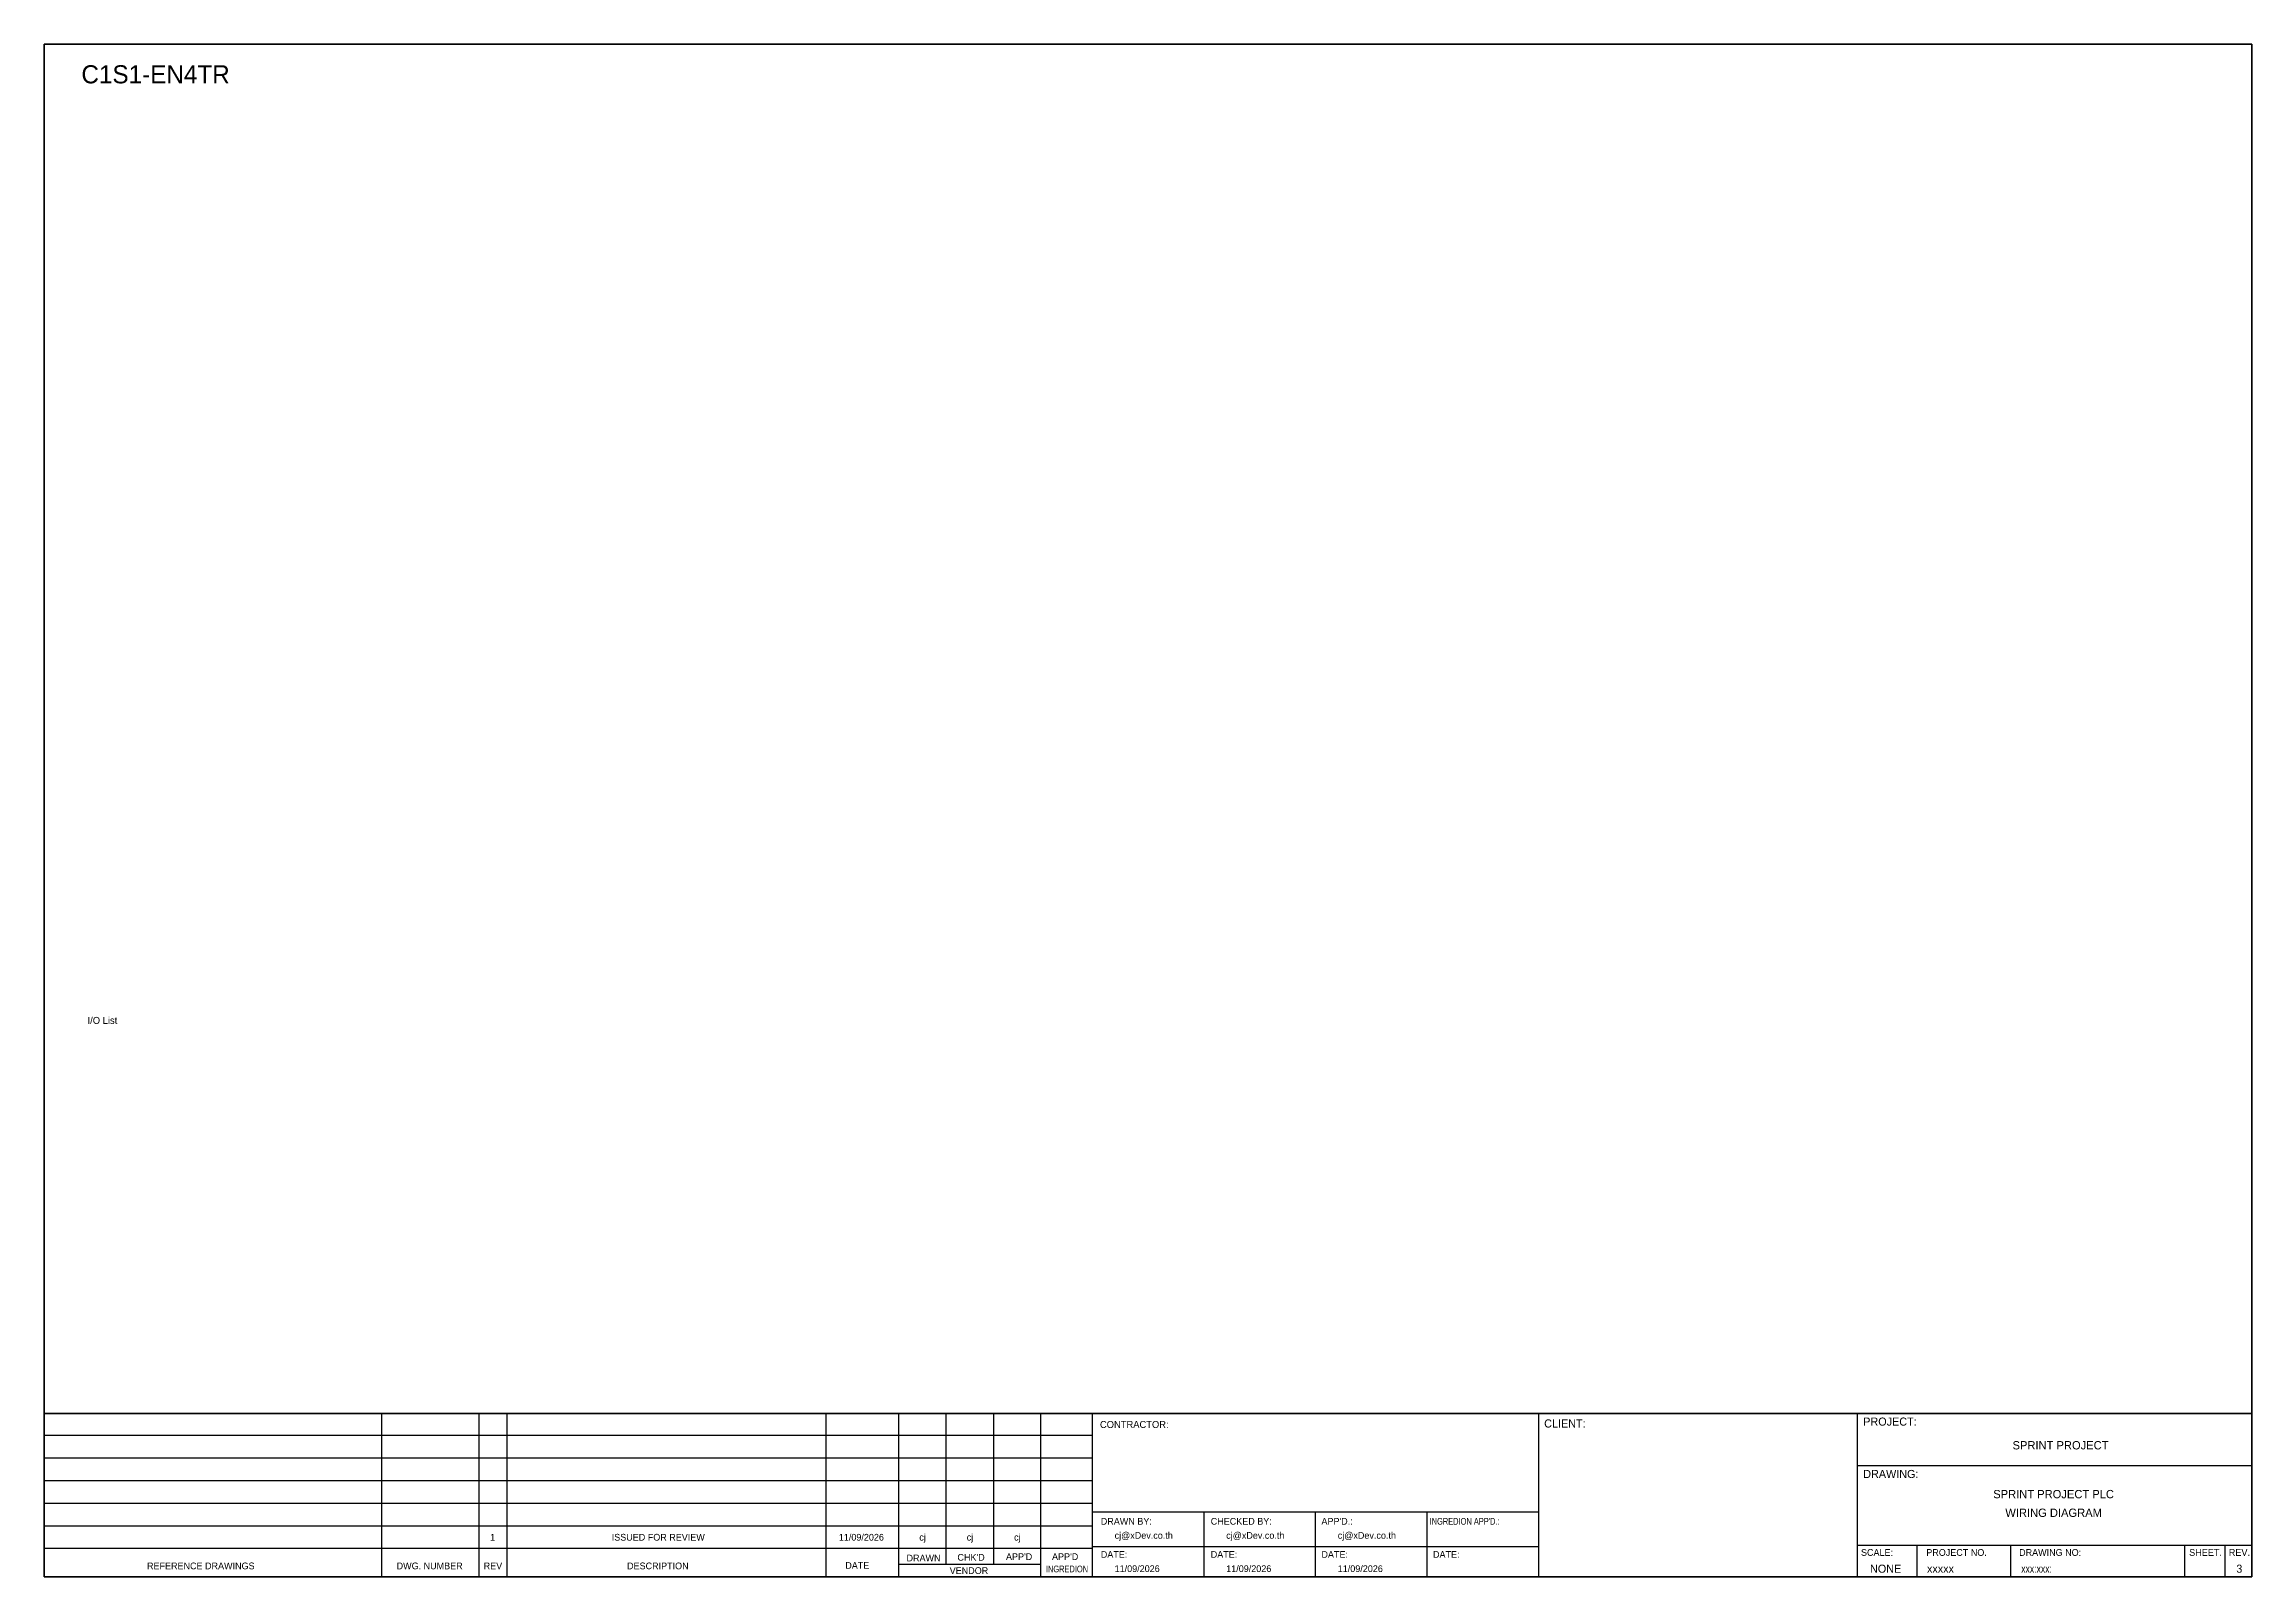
# Model space of a CAD drawing. Header units: metres. Extents: x 0 to 54213, y 0 to 2704.
# Drawn here: x 4193 to 8087, y 0 to 2704 of the extents above; entities that cross this region are included whole.
import ezdxf
from ezdxf.enums import TextEntityAlignment as Align

# ---------------------------------------------------------------- set-up
doc = ezdxf.new("R2010")
doc.units = ezdxf.units.M

msp = doc.modelspace()

# ---------------------------------------------------------------- texts
at = {"color": 2}
msp.add_text('C1S1-EN4TR', height=32, dxfattribs=at).set_placement((4259, 2635))
at = {"color": 4, "ltscale": 100}
for s, p in [('SPRINT PROJECT', (7749.2, 232.2)), ('SPRINT PROJECT PLC', (7737, 146)), ('WIRING DIAGRAM', (7737, 113.1))]:
    msp.add_text(s, height=14.693, dxfattribs=at).set_placement(p, align=Align.MIDDLE_CENTER)
at = {"layer": 'GT_1', "color": 4}
for s, p in [('CLIENT:', (6838.6, 263.5)), ('PROJECT:', (7401.3, 266.8)), ('DRAWING:', (7401.3, 174.4))]:
    msp.add_text(s, height=14.25, dxfattribs=at).set_placement(p)
at = {"layer": 'MEMBER', "color": 4, "ltscale": 0.8}
for s, height, p in [('I/O List', 12.35, (4269.9, 975.6)), ('CONTRACTOR:', 12.35, (6055.2, 262.7)), ('DRAWN BY:', 11.88, (6056.7, 92.1)), ('cj@xDev.co.th', 11.875, (6081.1, 67.2)), ('CHECKED BY:', 11.875, (6250.6, 92.1)), ('cj@xDev.co.th', 11.875, (6277.9, 67.2)), ("APP'D.:", 11.88, (6445.8, 92.1)), ('cj@xDev.co.th', 11.875, (6474.6, 67.2)), ('DRAWN', 11.88, (5714.1, 27.3)), ("CHK'D", 11.88, (5803.9, 28.5)), ("APP'D", 11.88, (5889.5, 29.7)), ("APP'D", 11.88, (5970.7, 29.7)), ('DATE:', 11.88, (6056.7, 33.6)), ('DATE:', 11.88, (6250.6, 33.6)), ('DATE:', 11.88, (6445.8, 33.6)), ('DATE:', 11.88, (6642.6, 33.6)), ('SCALE:', 11.88, (7397.3, 37.1)), ('PROJECT NO.', 11.875, (7512.5, 37.1)), ('DRAWING NO:', 11.875, (7676.2, 37.1)), ('SHEET.', 12, (7976, 37.1)), ('REV.', 12, (8045.9, 37.1)), ('REFERENCE DRAWINGS', 11.875, (4374.7, 13.4)), ('DWG. NUMBER', 11.875, (4814.9, 13.4)), ('REV', 11.88, (4968.4, 13.4)), ('DESCRIPTION', 11.875, (5221.3, 13.4)), ('DATE', 11.88, (5606.1, 14.2)), ('VENDOR', 11.88, (5790.2, 5.1)), ('11/09/2026', 11.88, (6081.1, 8.5)), ('11/09/2026', 11.88, (6277.9, 8.5)), ('11/09/2026', 11.88, (6474.6, 8.5)), ('NONE', 14.23, (7413.3, 7.3)), ('xxxxx', 14.23, (7513.7, 7.3))]:
    msp.add_text(s, height=height, dxfattribs=at).set_placement(p)
at = {"layer": 'MEMBER', "color": 4, "ltscale": 0.8, "width": 0.8}
for s, height, p in [("INGREDION APP'D.:", 11.875, (6636.6, 92.1)), ('INGREDION', 11.88, (5959.9, 8)), ('xxx:xxx:', 14.23, (7679.9, 7.3))]:
    msp.add_text(s, height=height, dxfattribs=at).set_placement(p)
at = {"layer": 'MEMBER', "color": 4, "ltscale": 0.8}
for s, height, p in [('1', 11.9, (4984.2, 69.9)), ('ISSUED FOR REVIEW', 11.875, (5276.3, 69.9)), ('11/09/2026', 11.88, (5634.5, 69.9)), ('cj', 11.88, (5742.4, 69.9)), ('cj', 11.88, (5826, 69.9)), ('cj', 11.88, (5909.5, 69.9))]:
    msp.add_text(s, height=height, dxfattribs=at).set_placement(p, align=Align.MIDDLE_CENTER)
msp.add_text('3', height=14.2, dxfattribs=at).set_placement((8064.5, 7.3), align=Align.CENTER)

# ---------------------------------------------------------------- linework, layer by layer
at = {"color": 4}
for p, q in [((7495.6, 56.1), (7495.6, 0)), ((7660.9, 56.1), (7660.9, 0))]:
    msp.add_line(p, q, dxfattribs=at)
at = {"color": 4, "ltscale": 0.5}
for p, q in [((7968, 56.1), (7968, 0)), ((7968, 56.1), (7968, 0)), ((8039.2, 56.1), (8039.2, 0)), ((8039.2, 56.1), (8039.2, 0))]:
    msp.add_line(p, q, dxfattribs=at)
at = {"layer": 'GT_1', "color": 4}
for p, q in [((4788.7, 0), (4788.7, 288.2)), ((4960.6, 0), (4960.6, 288.2)), ((5009.7, 0), (5009.7, 288.2)), ((5572.4, 0), (5572.4, 288.2)), ((5700.7, 0), (5700.7, 288.2)), ((5784.3, 21.8), (5784.3, 288.2)), ((5867.8, 21.8), (5867.8, 288.2)), ((5951.1, 0), (5951.1, 288.2)), ((6042.1, 0), (6042.1, 288.2)), ((6829.1, 0), (6829.1, 288.2)), ((7391.4, 0), (7391.4, 288.2)), ((7391.4, 0), (7391.4, 288.2)), ((7391.4, 0), (7391.4, 288.2)), ((6042.1, 249.3), (4193.3, 249.3)), ((6042.1, 209.5), (4193.3, 209.5)), ((6042.1, 169.6), (4193.3, 169.6)), ((6042.1, 129.7), (4193.3, 129.7)), ((6042.1, 89.7), (4193.3, 89.7)), ((6829.1, 114.3), (6042.1, 114.3)), ((6238.9, 0), (6238.9, 114.3)), ((6435.6, 0), (6435.6, 114.3)), ((6632.4, 0), (6632.4, 114.3)), ((6042, 49.8), (4193.3, 49.8)), ((6829.1, 52.9), (6042.1, 52.9)), ((7391.4, 56.1), (8086.6, 56.1)), ((5951.1, 21.8), (5700.7, 21.8))]:
    msp.add_line(p, q, dxfattribs=at)
at = {"layer": 'HELPPOINT', "color": 4, "lineweight": 35}
for p, q in [((4193.3, 0), (4193.3, 2704.2)), ((4193.3, 2704.2), (8086.6, 2704.2)), ((4193.3, 0), (4193.3, 2704.2)), ((4193.3, 2704.2), (8086.6, 2704.2)), ((8086.6, 2704.2), (8086.6, 0)), ((8086.6, 2704.2), (8086.6, 0)), ((8086.6, 0), (4193.3, 0)), ((8086.6, 0), (4193.3, 0))]:
    msp.add_line(p, q, dxfattribs=at)
at = {"layer": 'HELPPOINT', "color": 4}
for p, q in [((7391.4, 196.6), (8086.6, 196.6)), ((7391.4, 196.6), (8086.6, 196.6)), ((7391.4, 56.1), (8086.6, 56.1))]:
    msp.add_line(p, q, dxfattribs=at)
at = {"layer": 'MEMBER', "color": 4, "lineweight": 35}
msp.add_line((4193.3, 288.2), (8086.6, 288.2), dxfattribs=at)
msp.add_line((4193.3, 288.2), (8086.6, 288.2), dxfattribs=at)
at = {"layer": 'MEMBER', "color": 4}
for p, q in [((7391.4, 196.6), (8086.6, 196.6)), ((7391.4, 196.6), (8086.6, 196.6)), ((7391.4, 56.1), (8086.6, 56.1)), ((7391.4, 56.1), (8086.6, 56.1))]:
    msp.add_line(p, q, dxfattribs=at)

msp.set_redraw_order([(e.dxf.handle, doc.entitydb.next_handle()) for e in msp.query("TEXT MTEXT ATTDEF DIMENSION ARC_DIMENSION")])  # texts and dimensions are drawn at this point

doc.saveas('drawing.dxf')
